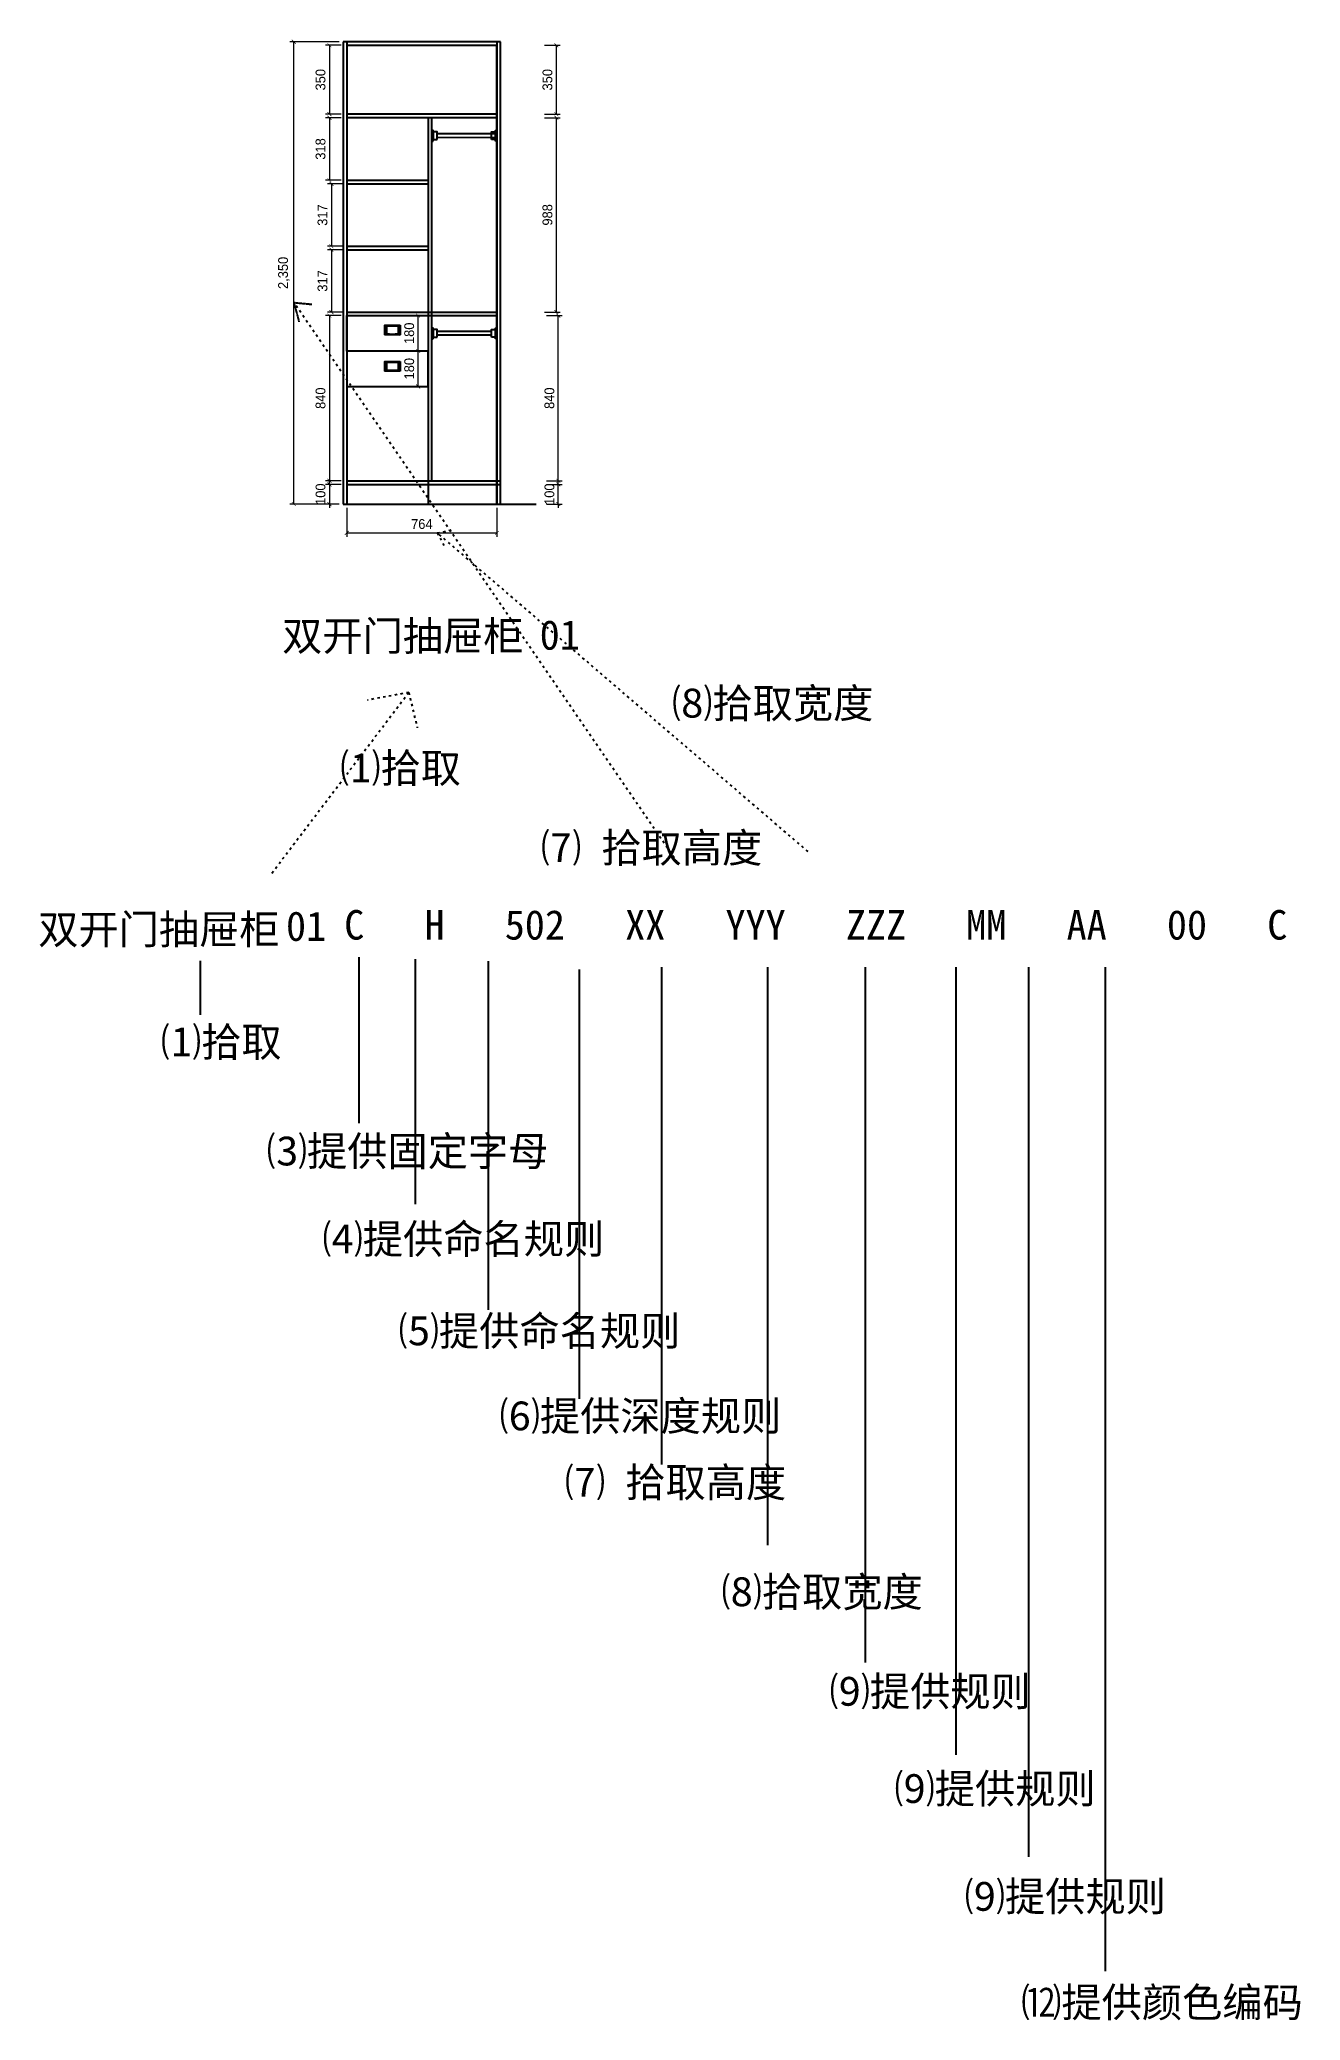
# Model space of a CAD drawing. Header units: millimetres. Extents: x 266 to 44582, y -75 to 31716.
# Drawn here: x 3838 to 10250, y 11693 to 21763 of the extents above; entities that cross this region are included whole.
import ezdxf

# ---------------------------------------------------------------- set-up
doc = ezdxf.new("R2010")
doc.units = ezdxf.units.MM
doc.linetypes.add('ACAD_ISO03W100', pattern=[30, 12, -18])
doc.linetypes.add('DOTE', pattern=[2.42, 2, -0.2, 0.02, -0.2])
for name, color, linetype in [('3', 3, 'Continuous'), ('7', 7, 'Continuous'), ('DOTE', 1, 'DOTE')]:
    doc.layers.add(name, color=color, linetype=linetype)
doc.layers.add('电器', color=4, linetype='Continuous', lineweight=9)
doc.styles.add('AUDIT_D_071121225343-4', font='')
doc.styles.get("Standard").update_dxf_attribs({"font": ''})
doc.styles.get('AUDIT_D_071121225343-4').set_extended_font_data('HY울릉도L')
doc.styles.get('Standard').set_extended_font_data('SimSun')
doc.dimstyles.new('家居常用', dxfattribs={"dimscale": 200, "dimtxt": 0.25, "dimasz": 0.1, "dimexe": 0.1, "dimexo": 0.1, "dimgap": 0.1, "dimtad": 1, "dimdec": 0, "dimlunit": 6, "dimtxsty": 'AUDIT_D_071121225343-4', "dimblk": 'ARCHTICK', "dimcen": 1, "dimclrd": 252, "dimclre": 252, "dimclrt": 3, "dimadec": 0, "dimazin": 0, "dimtfac": 1, "dimtdec": 0, "dimtix": 1, "dimtmove": 1, "dimatfit": 3, "dimldrblk": 'DOT', "dimfxl": 0.3, "dimfxlon": 1, "dimlwd": 9, "dimlwe": 9, "dimarcsym": 0})
pattern_1 = [(45, (1305.171, -13759.847), (-2.245064, 2.245064), []), (45, (1305.171, -13758.2594), (-2.245064, 2.245064), [])]

msp = doc.modelspace()

# ---------------------------------------------------------------- texts
for s, p in [('双开门抽屉柜', (5071.7, 18656.5)), ('01', (6381.3, 18661.5)), ('⑻拾取宽度', (7054.7, 18314.1)), ('⑴拾取', (5367.4, 17985)), ('⑺ 拾取高度', (6388, 17579.3)), ('双开门抽屉柜', (3831.1, 17164.9)), ('01', (5091.3, 17181.3)), ('C   H   502   XX   YYY   ZZZ   MM   AA   00   C ', (5387.3, 17187.8)), ('⑴拾取', (4455.3, 16592.3)), ('⑶提供固定字母', (4993.3, 16037.3)), ('⑷提供命名规则', (5277.3, 15590.8)), ('⑸提供命名规则', (5664.3, 15123.3)), ('⑹提供深度规则', (6177.8, 14690.8)), ('⑺ 拾取高度', (6509.8, 14353.8)), ('⑻拾取宽度', (7306.3, 13796.8)), ('⑼提供规则', (7855.8, 13290.8)), ('⑼提供规则', (8185.8, 12796.3)), ('⑼提供规则', (8542.8, 12248.3)), ('⑿提供颜色编码', (8829.8, 11710.3))]:
    msp.add_text(s, height=150).set_placement(p)

# ---------------------------------------------------------------- blocks, each defined once
blk = doc.blocks.new('衣柜内拉手')
h = blk.add_hatch()
h.set_pattern_fill('STEEL', color=256, style=0)
h.set_pattern_definition(pattern_1)
h.paths.add_polyline_path([(-30, 0), (-40, 0), (-40, -50), (-30, -50)])
h = blk.add_hatch()
h.set_pattern_fill('STEEL', color=256, style=0)
h.set_pattern_definition(pattern_1)
h.paths.add_polyline_path([(40, 0), (30, 0), (30, -50), (40, -50)])
for p, q in [((-40, 0), (40, 0)), ((-40, 0), (-40, -50)), ((-30, 0), (-30, -50)), ((30, 0), (30, -50)), ((40, 0), (40, -50)), ((40, -50), (-40, -50))]:
    blk.add_line(p, q)
for centre, start, end in [((0, -258), 83.1787, 96.8213), ((0, 208), 263.1787, 276.8213)]:
    blk.add_arc(centre, 253, start, end)
blk = doc.blocks.new('_ArchTick')
at = {"color": 0, "linetype": 'ByBlock', "const_width": 0.15}
blk.add_lwpolyline([(-0.5, -0.5), (0.5, 0.5)], dxfattribs=at)
blk = doc.blocks.new('*D117')
at = {"color": 252, "lineweight": 9}
for p, q in [((6416, 19502), (6496, 19502)), ((6476, 19502), (6476, 19522)), ((6476, 19402), (6476, 19502)), ((6416, 19402), (6496, 19402)), ((6476, 19402), (6476, 19382))]:
    blk.add_line(p, q, dxfattribs=at)
at = {"layer": 'Defpoints', "color": 0}
for p in [(6346, 19502), (6476, 19502), (6364, 19402)]:
    blk.add_point(p, dxfattribs=at)
at = {"color": 252, "lineweight": 9, "xscale": 20, "yscale": 20, "zscale": 20}
for p, rotation in [((6476, 19502), 270), ((6476, 19402), 90)]:
    blk.add_blockref('_ArchTick', p, dxfattribs=dict(at, rotation=rotation))
at = {"color": 3, "insert": (6431, 19452), "char_height": 50, "attachment_point": 5, "rotation": 90, "style": 'AUDIT_D_071121225343-4'}
blk.add_mtext('100', dxfattribs=at)
blk = doc.blocks.new('_DOT')
at = {"color": 0, "linetype": 'ByBlock'}
blk.add_line((-0.5, 0), (-1, 0), dxfattribs=at)
at = {"color": 0, "linetype": 'ByBlock', "const_width": 0.5}
blk.add_lwpolyline([(-0.25, 0, 1), (0.25, 0, 1)], format="xyb", close=True, dxfattribs=at)
blk = doc.blocks.new('*D118')
at = {"color": 252, "lineweight": 9}
for p, q in [((5372, 21734), (5292, 21734)), ((5312, 21734), (5312, 21384)), ((5372, 21384), (5292, 21384))]:
    blk.add_line(p, q, dxfattribs=at)
at = {"layer": 'Defpoints', "color": 0}
for p in [(5400, 21734), (5312, 21384), (5400, 21384)]:
    blk.add_point(p, dxfattribs=at)
at = {"color": 252, "lineweight": 9, "xscale": 20, "yscale": 20, "zscale": 20}
for p, rotation in [((5312, 21734), 90), ((5312, 21384), 270)]:
    blk.add_blockref('_ArchTick', p, dxfattribs=dict(at, rotation=rotation))
at = {"color": 3, "insert": (5267, 21559), "char_height": 50, "attachment_point": 5, "rotation": 90, "style": 'AUDIT_D_071121225343-4'}
blk.add_mtext('350', dxfattribs=at)
blk = doc.blocks.new('*D119')
at = {"color": 252, "lineweight": 9}
for p, q in [((5372, 21366), (5292, 21366)), ((5312, 21366), (5312, 21048)), ((5372, 21048), (5292, 21048))]:
    blk.add_line(p, q, dxfattribs=at)
at = {"layer": 'Defpoints', "color": 0}
for p in [(5400, 21366), (5312, 21048), (5400, 21048)]:
    blk.add_point(p, dxfattribs=at)
at = {"color": 252, "lineweight": 9, "xscale": 20, "yscale": 20, "zscale": 20}
for p, rotation in [((5312, 21366), 90), ((5312, 21048), 270)]:
    blk.add_blockref('_ArchTick', p, dxfattribs=dict(at, rotation=rotation))
at = {"color": 3, "insert": (5267, 21207), "char_height": 50, "attachment_point": 5, "rotation": 90, "style": 'AUDIT_D_071121225343-4'}
blk.add_mtext('318', dxfattribs=at)
blk = doc.blocks.new('*D120')
at = {"color": 252, "lineweight": 9}
for p, q in [((5380, 21030), (5302, 21030)), ((5322, 21030), (5322, 20713)), ((5380, 20713), (5302, 20713))]:
    blk.add_line(p, q, dxfattribs=at)
at = {"layer": 'Defpoints', "color": 0}
for p in [(5400, 21030), (5322, 20713), (5400, 20713)]:
    blk.add_point(p, dxfattribs=at)
at = {"color": 252, "lineweight": 9, "xscale": 20, "yscale": 20, "zscale": 20}
for p, rotation in [((5322, 21030), 90), ((5322, 20713), 270)]:
    blk.add_blockref('_ArchTick', p, dxfattribs=dict(at, rotation=rotation))
at = {"color": 3, "insert": (5277, 20871), "char_height": 50, "attachment_point": 5, "rotation": 90, "style": 'AUDIT_D_071121225343-4'}
blk.add_mtext('317', dxfattribs=at)
blk = doc.blocks.new('*D121')
at = {"color": 252, "lineweight": 9}
for p, q in [((5372, 20360), (5292, 20360)), ((5312, 20360), (5312, 19520)), ((5372, 19520), (5292, 19520))]:
    blk.add_line(p, q, dxfattribs=at)
at = {"layer": 'Defpoints', "color": 0}
for p in [(5400, 20360), (5312, 19520), (5400, 19520)]:
    blk.add_point(p, dxfattribs=at)
at = {"color": 252, "lineweight": 9, "xscale": 20, "yscale": 20, "zscale": 20}
for p, rotation in [((5312, 20360), 90), ((5312, 19520), 270)]:
    blk.add_blockref('_ArchTick', p, dxfattribs=dict(at, rotation=rotation))
at = {"color": 3, "insert": (5267, 19940), "char_height": 50, "attachment_point": 5, "rotation": 90, "style": 'AUDIT_D_071121225343-4'}
blk.add_mtext('840', dxfattribs=at)
blk = doc.blocks.new('*D122')
at = {"color": 252, "lineweight": 9}
for p, q in [((6416, 20360), (6496, 20360)), ((6476, 19520), (6476, 20360)), ((6416, 19520), (6496, 19520))]:
    blk.add_line(p, q, dxfattribs=at)
at = {"layer": 'Defpoints', "color": 0}
for p in [(6346, 20360), (6476, 20360), (6346, 19520)]:
    blk.add_point(p, dxfattribs=at)
at = {"color": 252, "lineweight": 9, "xscale": 20, "yscale": 20, "zscale": 20}
for p, rotation in [((6476, 20360), 90), ((6476, 19520), 270)]:
    blk.add_blockref('_ArchTick', p, dxfattribs=dict(at, rotation=rotation))
at = {"color": 3, "insert": (6431, 19940), "char_height": 50, "attachment_point": 5, "rotation": 90, "style": 'AUDIT_D_071121225343-4'}
blk.add_mtext('840', dxfattribs=at)
blk = doc.blocks.new('*D123')
at = {"color": 252, "lineweight": 9}
for p, q in [((6406, 21366), (6486, 21366)), ((6466, 20378), (6466, 21366)), ((6406, 20378), (6486, 20378))]:
    blk.add_line(p, q, dxfattribs=at)
at = {"layer": 'Defpoints', "color": 0}
for p in [(6346, 21366), (6466, 21366), (6346, 20378)]:
    blk.add_point(p, dxfattribs=at)
at = {"color": 252, "lineweight": 9, "xscale": 20, "yscale": 20, "zscale": 20}
for p, rotation in [((6466, 21366), 90), ((6466, 20378), 270)]:
    blk.add_blockref('_ArchTick', p, dxfattribs=dict(at, rotation=rotation))
at = {"color": 3, "insert": (6421, 20872), "char_height": 50, "attachment_point": 5, "rotation": 90, "style": 'AUDIT_D_071121225343-4'}
blk.add_mtext('988', dxfattribs=at)
blk = doc.blocks.new('*D124')
at = {"color": 252, "lineweight": 9}
for p, q in [((6406, 21734), (6486, 21734)), ((6466, 21384), (6466, 21734)), ((6406, 21384), (6486, 21384))]:
    blk.add_line(p, q, dxfattribs=at)
at = {"layer": 'Defpoints', "color": 0}
for p in [(6346, 21734), (6466, 21734), (6346, 21384)]:
    blk.add_point(p, dxfattribs=at)
at = {"color": 252, "lineweight": 9, "xscale": 20, "yscale": 20, "zscale": 20}
for p, rotation in [((6466, 21734), 90), ((6466, 21384), 270)]:
    blk.add_blockref('_ArchTick', p, dxfattribs=dict(at, rotation=rotation))
at = {"color": 3, "insert": (6421, 21559), "char_height": 50, "attachment_point": 5, "rotation": 90, "style": 'AUDIT_D_071121225343-4'}
blk.add_mtext('350', dxfattribs=at)
blk = doc.blocks.new('*D158')
at = {"layer": 'Defpoints', "color": 0}
for p in [(5400, 20695), (5322, 20378), (5400, 20378)]:
    blk.add_point(p, dxfattribs=at)
at = {"layer": '电器', "color": 252, "lineweight": 9}
for p, q in [((5380, 20695), (5302, 20695)), ((5322, 20695), (5322, 20378)), ((5380, 20378), (5302, 20378))]:
    blk.add_line(p, q, dxfattribs=at)
at = {"layer": '电器', "color": 252, "lineweight": 9, "xscale": 20, "yscale": 20, "zscale": 20}
for p, rotation in [((5322, 20695), 90), ((5322, 20378), 270)]:
    blk.add_blockref('_ArchTick', p, dxfattribs=dict(at, rotation=rotation))
at = {"layer": '电器', "color": 3, "insert": (5277, 20536), "char_height": 50, "attachment_point": 5, "rotation": 90, "style": 'AUDIT_D_071121225343-4'}
blk.add_mtext('317', dxfattribs=at)
blk = doc.blocks.new('*D125')
at = {"layer": 'Defpoints', "color": 0}
for p in [(5400, 19502), (5312, 19402), (5382, 19402)]:
    blk.add_point(p, dxfattribs=at)
at = {"layer": '电器', "color": 252, "lineweight": 9}
for p, q in [((5372, 19502), (5292, 19502)), ((5312, 19502), (5312, 19522)), ((5312, 19502), (5312, 19402)), ((5362, 19402), (5292, 19402)), ((5312, 19402), (5312, 19382))]:
    blk.add_line(p, q, dxfattribs=at)
at = {"layer": '电器', "color": 252, "lineweight": 9, "xscale": 20, "yscale": 20, "zscale": 20}
for p, rotation in [((5312, 19502), 270), ((5312, 19402), 90)]:
    blk.add_blockref('_ArchTick', p, dxfattribs=dict(at, rotation=rotation))
at = {"layer": '电器', "color": 3, "insert": (5267, 19452), "char_height": 50, "attachment_point": 5, "rotation": 90, "style": 'AUDIT_D_071121225343-4'}
blk.add_mtext('100', dxfattribs=at)
blk = doc.blocks.new('*D126')
at = {"layer": '3', "color": 252, "lineweight": 9}
for p, q in [((5746, 20180), (5783, 20180)), ((5763, 20000), (5763, 20180)), ((5746, 20000), (5783, 20000))]:
    blk.add_line(p, q, dxfattribs=at)
at = {"layer": 'Defpoints', "color": 0}
for p in [(5726, 20180), (5763, 20180), (5726, 20000)]:
    blk.add_point(p, dxfattribs=at)
at = {"layer": '3', "color": 252, "lineweight": 9, "xscale": 20, "yscale": 20, "zscale": 20}
for p, rotation in [((5763, 20180), 90), ((5763, 20000), 270)]:
    blk.add_blockref('_ArchTick', p, dxfattribs=dict(at, rotation=rotation))
at = {"layer": '3', "color": 3, "insert": (5718, 20090), "char_height": 50, "attachment_point": 5, "rotation": 90, "style": 'AUDIT_D_071121225343-4'}
blk.add_mtext('180', dxfattribs=at)
blk = doc.blocks.new('*D127')
at = {"layer": '3', "color": 252, "lineweight": 9}
for p, q in [((5746, 20360), (5783, 20360)), ((5763, 20180), (5763, 20360)), ((5746, 20180), (5783, 20180))]:
    blk.add_line(p, q, dxfattribs=at)
at = {"layer": 'Defpoints', "color": 0}
for p in [(5726, 20360), (5763, 20360), (5726, 20180)]:
    blk.add_point(p, dxfattribs=at)
at = {"layer": '3', "color": 252, "lineweight": 9, "xscale": 20, "yscale": 20, "zscale": 20}
for p, rotation in [((5763, 20360), 90), ((5763, 20180), 270)]:
    blk.add_blockref('_ArchTick', p, dxfattribs=dict(at, rotation=rotation))
at = {"layer": '3', "color": 3, "insert": (5718, 20270), "char_height": 50, "attachment_point": 5, "rotation": 90, "style": 'AUDIT_D_071121225343-4'}
blk.add_mtext('180', dxfattribs=at)
blk = doc.blocks.new('*D128')
at = {"layer": '3', "color": 252, "lineweight": 9}
for p, q in [((5362, 21752), (5111, 21752)), ((5131, 19402), (5131, 21752)), ((5362, 19402), (5111, 19402))]:
    blk.add_line(p, q, dxfattribs=at)
at = {"layer": 'Defpoints', "color": 0}
for p in [(5131, 21752), (5382, 21752), (5382, 19402)]:
    blk.add_point(p, dxfattribs=at)
at = {"layer": '3', "color": 252, "lineweight": 9, "xscale": 20, "yscale": 20, "zscale": 20}
for p, rotation in [((5131, 21752), 90), ((5131, 19402), 270)]:
    blk.add_blockref('_ArchTick', p, dxfattribs=dict(at, rotation=rotation))
at = {"layer": '3', "color": 3, "insert": (5081, 20577), "char_height": 50, "attachment_point": 5, "rotation": 90, "style": 'AUDIT_D_071121225343-4'}
blk.add_mtext('2,350', dxfattribs=at)
blk = doc.blocks.new('*D129')
at = {"layer": '3', "color": 252, "lineweight": 9}
for p, q in [((5400, 19382), (5400, 19235)), ((6164, 19382), (6164, 19235)), ((5400, 19255), (6164, 19255))]:
    blk.add_line(p, q, dxfattribs=at)
at = {"layer": 'Defpoints', "color": 0}
for p in [(5400, 19402), (6164, 19402), (6164, 19255)]:
    blk.add_point(p, dxfattribs=at)
at = {"layer": '3', "color": 252, "lineweight": 9, "xscale": 20, "yscale": 20, "zscale": 20, "rotation": 180}
blk.add_blockref('_ArchTick', (5400, 19255), dxfattribs=at)
at = {"layer": '3', "color": 252, "lineweight": 9, "xscale": 20, "yscale": 20, "zscale": 20}
blk.add_blockref('_ArchTick', (6164, 19255), dxfattribs=at)
at = {"layer": '3', "color": 3, "insert": (5782, 19300), "char_height": 50, "attachment_point": 5, "style": 'AUDIT_D_071121225343-4'}
blk.add_mtext('764', dxfattribs=at)

# ---------------------------------------------------------------- dimensions: what is measured, and where the dimension line sits
for base, p1, p2, picture, middle in [((5311.5, 21383.8), (5399.8, 21733.8), (5399.8, 21383.8), '*D118', (5266.5, 21558.8)), ((6466.2, 21733.8), (6345.8, 21383.8), (6345.8, 21733.8), '*D124', (6421.2, 21558.8)), ((5311.5, 21047.8), (5399.8, 21365.8), (5399.8, 21047.8), '*D119', (5266.5, 21206.8)), ((6466.2, 21365.8), (6345.8, 20377.8), (6345.8, 21365.8), '*D123', (6421.2, 20871.8)), ((5321.5, 20712.8), (5399.8, 21029.8), (5399.8, 20712.8), '*D120', (5276.5, 20871.3)), ((5311.5, 19519.8), (5399.8, 20359.8), (5399.8, 19519.8), '*D121', (5266.5, 19939.8)), ((6476.2, 20359.8), (6345.8, 19519.8), (6345.8, 20359.8), '*D122', (6431.2, 19939.8))]:
    dim = msp.add_linear_dim(base=base, p1=p1, p2=p2, angle=90, dimstyle='家居常用')
    dim.commit()
    dim.dimension.update_dxf_attribs({"geometry": picture, "text_midpoint": middle})
at = {"color": 1}
dim = msp.add_linear_dim(base=(6476.2, 19501.8), p1=(6363.8, 19401.8), p2=(6345.8, 19501.8), angle=90, dimstyle='家居常用', dxfattribs=at)
dim.commit()
dim.dimension.update_dxf_attribs({"geometry": '*D117', "text_midpoint": (6431.2, 19451.8)})
at = {"layer": '3'}
dim = msp.add_linear_dim(base=(5130.8, 21751.8), p1=(5381.8, 19401.8), p2=(5381.8, 21751.8), angle=90, dimstyle='家居常用', override={"dimfxl": 1.25, "dimarcsym": 1}, dxfattribs=at)
dim.commit()
dim.dimension.update_dxf_attribs({"geometry": '*D128', "text_midpoint": (5081, 20576.8)})
for p1, p2, picture, middle in [((5725.8, 20179.8), (5725.8, 20359.8), '*D127', (5718.3, 20269.8)), ((5725.8, 19999.8), (5725.8, 20179.8), '*D126', (5718.3, 20089.8))]:
    dim = msp.add_aligned_dim(p1=p1, p2=p2, distance=-37.5, dimstyle='家居常用', dxfattribs=at)
    dim.commit()
    dim.dimension.update_dxf_attribs({"geometry": picture, "text_midpoint": middle})
dim = msp.add_linear_dim(base=(6163.8, 19255), p1=(5399.8, 19401.8), p2=(6163.8, 19401.8), dimstyle='家居常用', override={"dimfxl": 1.25, "dimarcsym": 1}, dxfattribs=at)
dim.commit()
dim.dimension.update_dxf_attribs({"geometry": '*D129', "text_midpoint": (5781.8, 19300)})
at = {"layer": '电器', "color": 6}
for base, p1, p2, picture, middle in [((5321.5, 20377.8), (5399.8, 20694.8), (5399.8, 20377.8), '*D158', (5276.5, 20536.3)), ((5311.5, 19401.8), (5399.8, 19501.8), (5381.8, 19401.8), '*D125', (5266.5, 19451.8))]:
    dim = msp.add_linear_dim(base=base, p1=p1, p2=p2, angle=90, dimstyle='家居常用', dxfattribs=at)
    dim.commit()
    dim.dimension.update_dxf_attribs({"geometry": picture, "text_midpoint": middle})

# ---------------------------------------------------------------- linework, layer by layer
at = {"color": 0}
for p, q in [((6181.8, 21751.8), (5381.8, 21751.8)), ((5381.8, 21751.8), (5381.8, 21422.8)), ((5399.8, 21751.8), (5399.8, 21422.8)), ((6163.8, 21751.8), (6163.8, 19401.8)), ((6181.8, 19401.8), (6181.8, 21751.8)), ((6163.8, 21733.8), (5399.8, 21733.8)), ((6163.8, 19401.8), (6163.8, 21733.8)), ((5381.8, 21422.8), (5381.8, 19401.8)), ((5399.8, 21422.8), (5399.8, 19401.8)), ((6163.8, 21383.8), (5399.8, 21383.8)), ((6163.8, 21365.8), (5399.8, 21365.8)), ((5813.8, 21365.8), (5813.8, 19401.8)), ((5813.8, 21365.8), (5813.8, 19519.8)), ((5831.8, 21365.8), (5831.8, 19519.8)), ((5399.8, 21047.8), (5813.8, 21047.8)), ((5399.8, 21029.8), (5813.8, 21029.8)), ((5399.8, 20712.8), (5813.8, 20712.8)), ((5399.8, 20694.8), (5813.8, 20694.8)), ((5399.8, 20377.8), (5863.8, 20377.8)), ((5399.8, 20359.8), (5863.8, 20359.8)), ((5831.8, 20377.8), (6163.8, 20377.8)), ((5831.8, 20359.8), (6163.8, 20359.8)), ((5399.8, 19519.8), (6181.8, 19519.8)), ((5399.8, 19501.8), (6181.8, 19501.8)), ((5381.8, 19401.8), (6363.8, 19401.8))]:
    msp.add_line(p, q, dxfattribs=at)
at = {"layer": '3'}
for p, q in [((4654.3, 17080.5), (4654.3, 16805.5)), ((5462.3, 17098.3), (5462.3, 16253.8)), ((5747.8, 17088.3), (5747.8, 15842.8)), ((6118.8, 17078.8), (6118.8, 15305.8)), ((6581.8, 17036.3), (6581.8, 14852.8)), ((7000.3, 17046.8), (7000.3, 14519.8)), ((7539.3, 17046.8), (7539.3, 14108.8)), ((8035.8, 17046.8), (8035.8, 13513.3)), ((8497.3, 17046.8), (8497.3, 13043.8)), ((8866.8, 17046.8), (8866.8, 12524.3)), ((9257.3, 17046.8), (9257.3, 11943.8))]:
    msp.add_line(p, q, dxfattribs=at)
for points in [[(5399.8, 20359.8), (5813.8, 20359.8), (5813.8, 20179.8), (5399.8, 20179.8)], [(5399.8, 19999.8), (5813.8, 19999.8), (5813.8, 20179.8), (5399.8, 20179.8)]]:
    msp.add_lwpolyline(points, close=True, dxfattribs=at)
at = {"layer": '7'}
for points in [[(5839.8, 21247), (5839.8, 21301), (5831.8, 21301), (5831.8, 21247)], [(5859.3, 21254.6), (5859.3, 21293.4), (5839.8, 21293.4), (5839.8, 21254.6)], [(6136.4, 21254.6), (6136.4, 21293.4), (6155.8, 21293.4), (6155.8, 21254.6)], [(6155.8, 21247), (6155.8, 21301), (6163.8, 21301), (6163.8, 21247)], [(5839.8, 20242.6), (5839.8, 20296.6), (5831.8, 20296.6), (5831.8, 20242.6)], [(5859.3, 20250.1), (5859.3, 20289), (5839.8, 20289), (5839.8, 20250.1)], [(6136.4, 20250), (6136.4, 20288.9), (6155.8, 20288.9), (6155.8, 20250)], [(6155.8, 20242.5), (6155.8, 20296.5), (6163.8, 20296.5), (6163.8, 20242.5)]]:
    msp.add_lwpolyline(points, close=True, dxfattribs=at)
at = {"layer": '7', "color": 250}
for points in [[(6155.8, 21283.8), (5859.3, 21284.5)], [(6155.8, 21263.8), (5859.3, 21264.5)], [(6136.4, 20279.7), (5859.3, 20279.6)], [(6136.4, 20259.7), (5859.3, 20259.6)], [(6136.4, 20279.5), (6028, 20279.7)], [(6136.4, 20259.5), (6033, 20259.7)]]:
    msp.add_lwpolyline(points, dxfattribs=at)
at = {"layer": 'DOTE', "linetype": 'ACAD_ISO03W100', "lineweight": -3}
for p, q in [((7081.9, 17578.5), (5130.8, 20426.5)), ((5860.8, 19255), (5930.8, 19270.5)), ((7746.2, 17634.9), (5860.8, 19255)), ((5860.8, 19255), (5895.3, 19188.5)), ((5019.6, 17526.1), (5715.2, 18443.9)), ((5715.2, 18443.9), (5505.2, 18404.8)), ((5715.2, 18443.9), (5758.7, 18265))]:
    msp.add_line(p, q, dxfattribs=at)
at = {"layer": 'DOTE'}
for q in [(5222.8, 20417.5), (5157.1, 20329)]:
    msp.add_line((5130.8, 20426.5), q, dxfattribs=at)

# ---------------------------------------------------------------- block references
for p in [(5631.8, 20311.3), (5631.8, 20127.3)]:
    msp.add_blockref('衣柜内拉手', p)

msp.set_redraw_order([(e.dxf.handle, doc.entitydb.next_handle()) for e in msp.query("TEXT MTEXT ATTDEF DIMENSION ARC_DIMENSION")])  # texts and dimensions are drawn at this point

doc.saveas('drawing.dxf')
